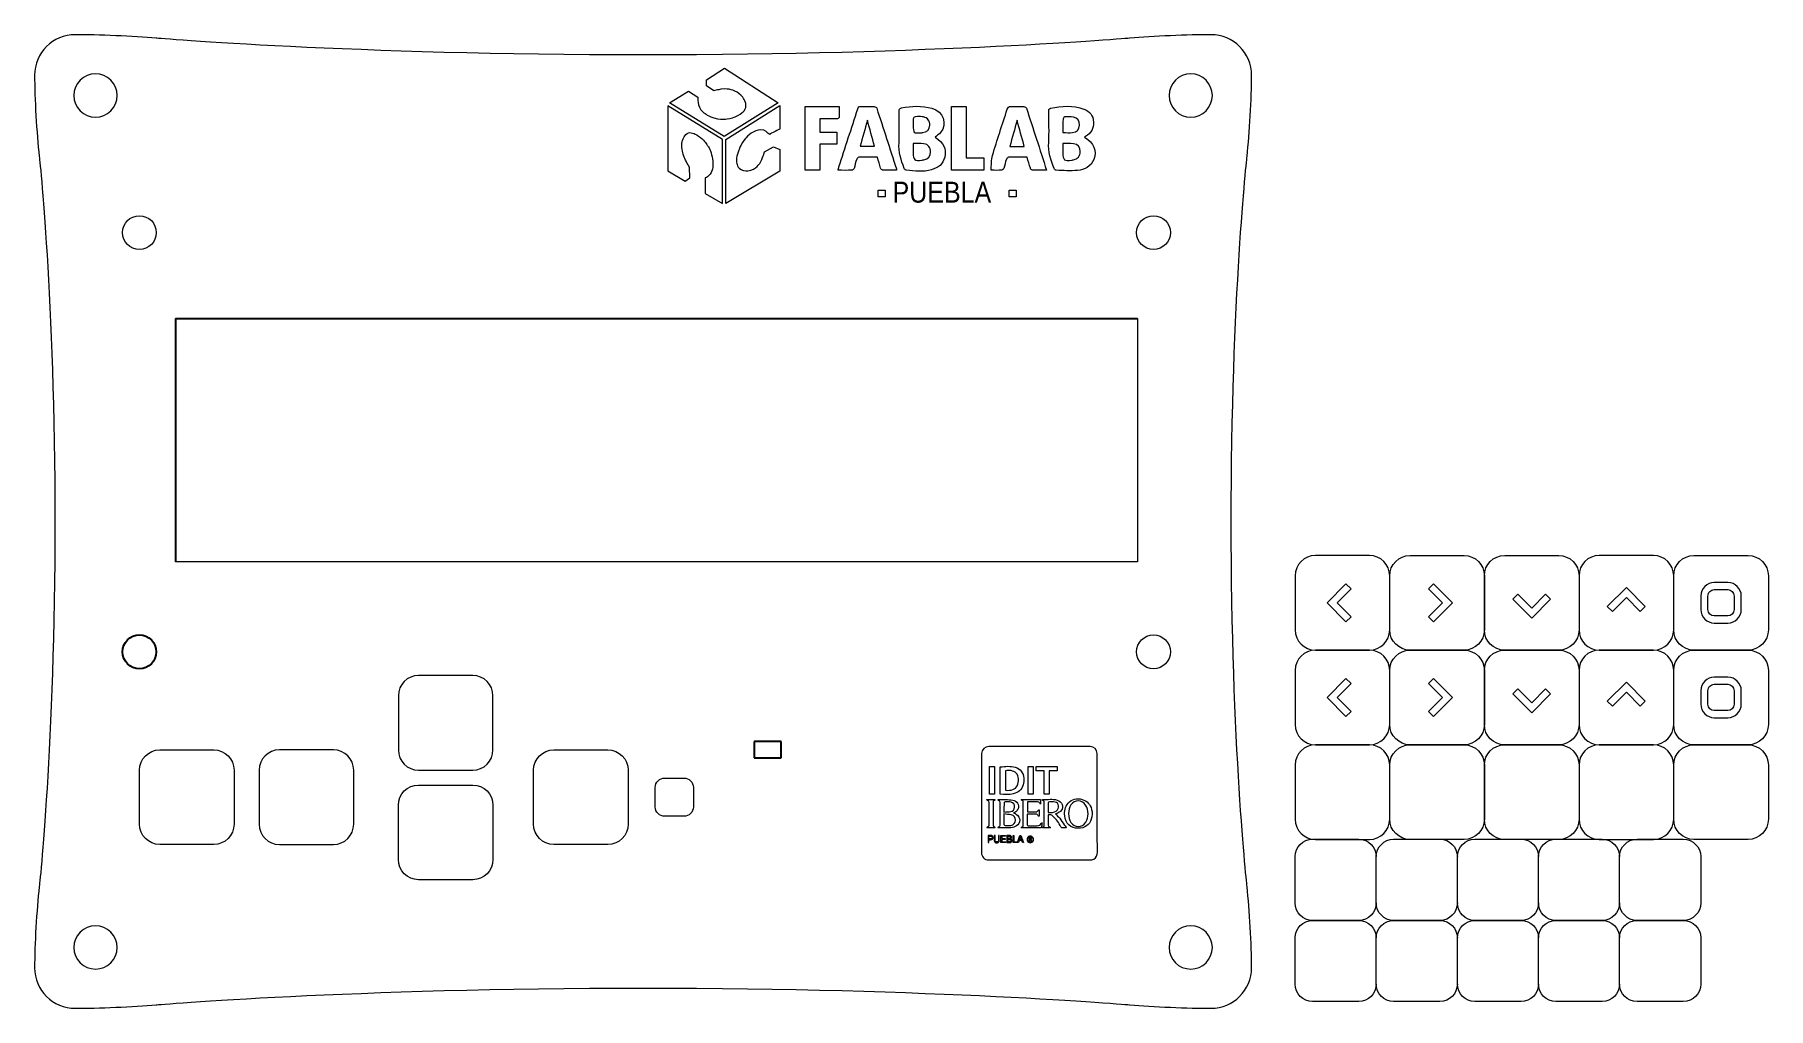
# Model space of a CAD drawing. Header units: millimetres. Extents: x 0 to 128, y 0 to 72.
import ezdxf

# ---------------------------------------------------------------- set-up
doc = ezdxf.new("R2010")
doc.units = ezdxf.units.MM
doc.header["$LTSCALE"] = 25.4
doc.layers.add('Capa 1', color=7, linetype='Continuous')
doc.layers.add('Your Design', color=7, linetype='Continuous')
doc.styles.get("Standard").update_dxf_attribs({"font": 'arial.ttf'})

msp = doc.modelspace()

# ---------------------------------------------------------------- texts
at = {"layer": 'Capa 1', "color": 29, "width": 0.85616}
msp.add_text('PUEBLA', height=1.546, dxfattribs=at).set_placement((63.42, 59.56))

# ---------------------------------------------------------------- blocks, each defined once
blk = doc.blocks.new('block 3')
at = {"layer": 'Capa 1', "lineweight": 0}
for points in [[(191.13, -53.24), (191.13, -52.18), (191.83, -52.18), (191.83, -52.3), (191.26, -52.3), (191.26, -52.63), (191.8, -52.63), (191.8, -52.75), (191.26, -52.75), (191.26, -53.11), (191.86, -53.11), (191.86, -53.24), (191.13, -53.24)], [(192.94, -53.24), (192.94, -52.18), (193.06, -52.18), (193.06, -53.11), (193.54, -53.11), (193.54, -53.24), (192.94, -53.24)], [(193.59, -53.24), (193.96, -52.18), (194.1, -52.18), (194.5, -53.24), (194.35, -53.24), (194.24, -52.92), (193.83, -52.92), (193.73, -53.24), (193.59, -53.24)]]:
    blk.add_lwpolyline(points, dxfattribs=at)
for points, knots in [([(189.24, -53.24), (189.24, -53.24), (189.24, -52.18), (189.24, -52.18), (189.24, -52.18), (189.61, -52.18), (189.61, -52.18), (189.67, -52.18), (189.72, -52.18), (189.76, -52.19), (189.8, -52.19), (189.84, -52.21), (189.88, -52.24), (189.91, -52.26), (189.93, -52.29), (189.95, -52.34), (189.97, -52.38), (189.98, -52.43), (189.98, -52.48), (189.98, -52.57), (189.96, -52.65), (189.9, -52.71), (189.85, -52.78), (189.76, -52.81), (189.62, -52.81), (189.62, -52.81), (189.37, -52.81), (189.37, -52.81), (189.37, -52.81), (189.37, -53.24), (189.37, -53.24), (189.37, -53.24), (189.24, -53.24), (189.24, -53.24)], [0, 0, 0, 0, 1, 1, 1, 2, 2, 2, 3, 3, 3, 4, 4, 4, 5, 5, 5, 6, 6, 6, 7, 7, 7, 8, 8, 8, 9, 9, 9, 10, 10, 10, 11, 11, 11, 11]), ([(189.37, -52.68), (189.37, -52.68), (189.62, -52.68), (189.62, -52.68), (189.7, -52.68), (189.76, -52.66), (189.8, -52.63), (189.83, -52.6), (189.85, -52.55), (189.85, -52.49), (189.85, -52.44), (189.84, -52.41), (189.82, -52.37), (189.8, -52.34), (189.77, -52.32), (189.74, -52.31), (189.72, -52.3), (189.68, -52.3), (189.62, -52.3), (189.62, -52.3), (189.37, -52.3), (189.37, -52.3), (189.37, -52.3), (189.37, -52.68), (189.37, -52.68)], [0, 0, 0, 0, 1, 1, 1, 2, 2, 2, 3, 3, 3, 4, 4, 4, 5, 5, 5, 6, 6, 6, 7, 7, 7, 8, 8, 8, 8]), ([(190.79, -52.18), (190.79, -52.18), (190.91, -52.18), (190.91, -52.18), (190.91, -52.18), (190.91, -52.79), (190.91, -52.79), (190.91, -52.9), (190.9, -52.98), (190.88, -53.05), (190.86, -53.11), (190.82, -53.16), (190.76, -53.2), (190.7, -53.24), (190.63, -53.26), (190.53, -53.26), (190.44, -53.26), (190.37, -53.24), (190.31, -53.21), (190.25, -53.17), (190.21, -53.12), (190.19, -53.06), (190.16, -52.99), (190.15, -52.9), (190.15, -52.79), (190.15, -52.79), (190.15, -52.18), (190.15, -52.18), (190.15, -52.18), (190.28, -52.18), (190.28, -52.18), (190.28, -52.18), (190.28, -52.79), (190.28, -52.79), (190.28, -52.88), (190.29, -52.95), (190.3, -52.99), (190.32, -53.04), (190.34, -53.07), (190.38, -53.1), (190.42, -53.12), (190.47, -53.13), (190.52, -53.13), (190.62, -53.13), (190.69, -53.11), (190.73, -53.06), (190.77, -53.01), (190.79, -52.92), (190.79, -52.79), (190.79, -52.79), (190.79, -52.18), (190.79, -52.18)], [0, 0, 0, 0, 1, 1, 1, 2, 2, 2, 3, 3, 3, 4, 4, 4, 5, 5, 5, 6, 6, 6, 7, 7, 7, 8, 8, 8, 9, 9, 9, 10, 10, 10, 11, 11, 11, 12, 12, 12, 13, 13, 13, 14, 14, 14, 15, 15, 15, 16, 16, 16, 17, 17, 17, 17]), ([(192.03, -53.24), (192.03, -53.24), (192.03, -52.18), (192.03, -52.18), (192.03, -52.18), (192.39, -52.18), (192.39, -52.18), (192.47, -52.18), (192.53, -52.19), (192.57, -52.21), (192.62, -52.23), (192.65, -52.26), (192.68, -52.31), (192.7, -52.35), (192.72, -52.4), (192.72, -52.45), (192.72, -52.49), (192.7, -52.54), (192.68, -52.58), (192.66, -52.62), (192.63, -52.65), (192.58, -52.67), (192.64, -52.69), (192.68, -52.72), (192.72, -52.77), (192.75, -52.82), (192.76, -52.87), (192.76, -52.93), (192.76, -52.98), (192.75, -53.03), (192.73, -53.07), (192.72, -53.11), (192.69, -53.15), (192.66, -53.17), (192.63, -53.19), (192.6, -53.21), (192.56, -53.22), (192.51, -53.23), (192.46, -53.24), (192.4, -53.24), (192.4, -53.24), (192.03, -53.24), (192.03, -53.24)], [0, 0, 0, 0, 1, 1, 1, 2, 2, 2, 3, 3, 3, 4, 4, 4, 5, 5, 5, 6, 6, 6, 7, 7, 7, 8, 8, 8, 9, 9, 9, 10, 10, 10, 11, 11, 11, 12, 12, 12, 13, 13, 13, 14, 14, 14, 14]), ([(192.16, -52.62), (192.16, -52.62), (192.37, -52.62), (192.37, -52.62), (192.43, -52.62), (192.47, -52.62), (192.49, -52.61), (192.52, -52.6), (192.55, -52.58), (192.56, -52.56), (192.58, -52.53), (192.59, -52.5), (192.59, -52.46), (192.59, -52.43), (192.58, -52.4), (192.57, -52.37), (192.55, -52.34), (192.53, -52.33), (192.5, -52.32), (192.47, -52.31), (192.42, -52.3), (192.35, -52.3), (192.35, -52.3), (192.16, -52.3), (192.16, -52.3), (192.16, -52.3), (192.16, -52.62), (192.16, -52.62)], [0, 0, 0, 0, 1, 1, 1, 2, 2, 2, 3, 3, 3, 4, 4, 4, 5, 5, 5, 6, 6, 6, 7, 7, 7, 8, 8, 8, 9, 9, 9, 9]), ([(192.16, -53.11), (192.16, -53.11), (192.4, -53.11), (192.4, -53.11), (192.44, -53.11), (192.47, -53.11), (192.49, -53.11), (192.52, -53.1), (192.54, -53.09), (192.56, -53.08), (192.58, -53.07), (192.6, -53.05), (192.61, -53.02), (192.62, -52.99), (192.63, -52.97), (192.63, -52.93), (192.63, -52.89), (192.62, -52.86), (192.6, -52.83), (192.58, -52.8), (192.56, -52.78), (192.52, -52.77), (192.49, -52.75), (192.44, -52.75), (192.38, -52.75), (192.38, -52.75), (192.16, -52.75), (192.16, -52.75), (192.16, -52.75), (192.16, -53.11), (192.16, -53.11)], [0, 0, 0, 0, 1, 1, 1, 2, 2, 2, 3, 3, 3, 4, 4, 4, 5, 5, 5, 6, 6, 6, 7, 7, 7, 8, 8, 8, 9, 9, 9, 10, 10, 10, 10]), ([(193.87, -52.8), (193.87, -52.8), (194.2, -52.8), (194.2, -52.8), (194.2, -52.8), (194.1, -52.51), (194.1, -52.51), (194.07, -52.42), (194.04, -52.35), (194.03, -52.29), (194.02, -52.36), (194, -52.42), (193.98, -52.49), (193.98, -52.49), (193.87, -52.8), (193.87, -52.8)], [0, 0, 0, 0, 1, 1, 1, 2, 2, 2, 3, 3, 3, 4, 4, 4, 5, 5, 5, 5])]:
    blk.add_open_spline(points, degree=3, knots=knots, dxfattribs=at)
blk = doc.blocks.new('block 4')
at = {"layer": 'Capa 1', "lineweight": 0}
for points, knots in [([(195.5, -52.27), (195.58, -52.27), (195.66, -52.29), (195.74, -52.34), (195.81, -52.38), (195.88, -52.44), (195.92, -52.52), (195.96, -52.59), (195.98, -52.68), (195.98, -52.76), (195.98, -52.85), (195.96, -52.93), (195.92, -53.01), (195.88, -53.08), (195.82, -53.14), (195.74, -53.19), (195.66, -53.23), (195.58, -53.25), (195.5, -53.25), (195.41, -53.25), (195.33, -53.23), (195.25, -53.19), (195.17, -53.14), (195.11, -53.08), (195.07, -53.01), (195.03, -52.93), (195.01, -52.85), (195.01, -52.76), (195.01, -52.68), (195.03, -52.59), (195.07, -52.52), (195.12, -52.44), (195.18, -52.38), (195.25, -52.34), (195.33, -52.29), (195.41, -52.27), (195.5, -52.27)], [0, 0, 0, 0, 1, 1, 1, 2, 2, 2, 3, 3, 3, 4, 4, 4, 5, 5, 5, 6, 6, 6, 7, 7, 7, 8, 8, 8, 9, 9, 9, 10, 10, 10, 11, 11, 11, 12, 12, 12, 12]), ([(195.5, -52.35), (195.43, -52.35), (195.36, -52.37), (195.29, -52.41), (195.23, -52.44), (195.18, -52.49), (195.14, -52.56), (195.11, -52.62), (195.09, -52.69), (195.09, -52.76), (195.09, -52.83), (195.1, -52.9), (195.14, -52.96), (195.18, -53.03), (195.23, -53.08), (195.29, -53.12), (195.36, -53.15), (195.43, -53.17), (195.5, -53.17), (195.57, -53.17), (195.63, -53.15), (195.7, -53.12), (195.76, -53.08), (195.81, -53.03), (195.85, -52.96), (195.89, -52.9), (195.9, -52.83), (195.9, -52.76), (195.9, -52.69), (195.89, -52.62), (195.85, -52.56), (195.81, -52.49), (195.76, -52.44), (195.7, -52.41), (195.63, -52.37), (195.56, -52.35), (195.5, -52.35)], [0, 0, 0, 0, 1, 1, 1, 2, 2, 2, 3, 3, 3, 4, 4, 4, 5, 5, 5, 6, 6, 6, 7, 7, 7, 8, 8, 8, 9, 9, 9, 10, 10, 10, 11, 11, 11, 12, 12, 12, 12]), ([(195.28, -53.03), (195.28, -53.03), (195.28, -52.51), (195.28, -52.51), (195.28, -52.51), (195.46, -52.51), (195.46, -52.51), (195.52, -52.51), (195.57, -52.51), (195.6, -52.52), (195.62, -52.53), (195.65, -52.55), (195.66, -52.57), (195.68, -52.6), (195.69, -52.62), (195.69, -52.65), (195.69, -52.69), (195.67, -52.72), (195.65, -52.75), (195.62, -52.78), (195.58, -52.79), (195.54, -52.8), (195.56, -52.8), (195.57, -52.81), (195.58, -52.82), (195.6, -52.85), (195.63, -52.88), (195.66, -52.93), (195.66, -52.93), (195.72, -53.03), (195.72, -53.03), (195.72, -53.03), (195.62, -53.03), (195.62, -53.03), (195.62, -53.03), (195.57, -52.95), (195.57, -52.95), (195.54, -52.88), (195.51, -52.84), (195.48, -52.83), (195.47, -52.81), (195.45, -52.81), (195.42, -52.81), (195.42, -52.81), (195.37, -52.81), (195.37, -52.81), (195.37, -52.81), (195.37, -53.03), (195.37, -53.03), (195.37, -53.03), (195.28, -53.03), (195.28, -53.03)], [0, 0, 0, 0, 1, 1, 1, 2, 2, 2, 3, 3, 3, 4, 4, 4, 5, 5, 5, 6, 6, 6, 7, 7, 7, 8, 8, 8, 9, 9, 9, 10, 10, 10, 11, 11, 11, 12, 12, 12, 13, 13, 13, 14, 14, 14, 15, 15, 15, 16, 16, 16, 17, 17, 17, 17]), ([(195.37, -52.74), (195.37, -52.74), (195.47, -52.74), (195.47, -52.74), (195.52, -52.74), (195.55, -52.73), (195.57, -52.71), (195.59, -52.7), (195.6, -52.68), (195.6, -52.66), (195.6, -52.64), (195.59, -52.63), (195.58, -52.61), (195.58, -52.6), (195.56, -52.59), (195.55, -52.59), (195.53, -52.58), (195.5, -52.58), (195.46, -52.58), (195.46, -52.58), (195.37, -52.58), (195.37, -52.58), (195.37, -52.58), (195.37, -52.74), (195.37, -52.74)], [0, 0, 0, 0, 1, 1, 1, 2, 2, 2, 3, 3, 3, 4, 4, 4, 5, 5, 5, 6, 6, 6, 7, 7, 7, 8, 8, 8, 8])]:
    blk.add_open_spline(points, degree=3, knots=knots, dxfattribs=at)

# ---------------------------------------------------------------- linework, layer by layer
for p, q in [((10.4, 51), (81.54, 51)), ((10.4, 51), (10.4, 33)), ((53.19, 19.71), (53.19, 18.51)), ((55.19, 19.71), (53.19, 19.71)), ((55.19, 18.51), (55.19, 19.71)), ((53.19, 18.51), (55.19, 18.51))]:
    msp.add_line(p, q)
msp.add_circle((7.72, 26.34), 1.25)
at = {"layer": 'Capa 1', "lineweight": 0}
for points, knots in [([(49.01, 67.19), (49.01, 67.26), (49.02, 67.32), (49.02, 67.36), (49.02, 67.36), (48.32, 67.81), (48.32, 67.81), (48.32, 67.81), (46.92, 66.93), (46.92, 66.93), (46.92, 66.93), (50.96, 64.46), (50.96, 64.46), (50.96, 64.46), (54.97, 66.93), (54.97, 66.93), (54.97, 66.93), (50.99, 69.5), (50.99, 69.5), (50.99, 69.5), (49.65, 68.64), (49.65, 68.64), (49.65, 68.64), (49.65, 68.2), (49.65, 68.2), (49.65, 68.2), (50.21, 67.82), (50.21, 67.82), (50.25, 67.83), (50.31, 67.85), (50.38, 67.87), (50.51, 67.9), (50.64, 67.93), (50.72, 67.94), (51.06, 68), (51.39, 67.93), (51.4, 67.93), (51.5, 67.9), (51.7, 67.86), (51.92, 67.73), (52.17, 67.58), (52.3, 67.4), (52.34, 67.35), (52.42, 67.25), (52.5, 67.14), (52.54, 66.97), (52.56, 66.9), (52.62, 66.66), (52.5, 66.44), (52.45, 66.35), (52.39, 66.3), (52.3, 66.22), (52.26, 66.19), (52.08, 66.04), (51.78, 65.91), (51.72, 65.88), (51.49, 65.8), (51.18, 65.75), (51.04, 65.74), (50.79, 65.71), (50.47, 65.76), (50.09, 65.83), (49.82, 65.99), (49.72, 66.04), (49.5, 66.18), (49.26, 66.33), (49.13, 66.62), (49.02, 66.86), (49.02, 67.14), (49.01, 67.19)], [0, 0, 0, 0, 1, 1, 1, 2, 2, 2, 3, 3, 3, 4, 4, 4, 5, 5, 5, 6, 6, 6, 7, 7, 7, 8, 8, 8, 9, 9, 9, 10, 10, 10, 11, 11, 11, 12, 12, 12, 13, 13, 13, 14, 14, 14, 15, 15, 15, 16, 16, 16, 17, 17, 17, 18, 18, 18, 19, 19, 19, 20, 20, 20, 21, 21, 21, 22, 22, 22, 23, 23, 23, 23]), ([(49.57, 61.39), (49.66, 61.42), (49.82, 61.5), (49.94, 61.66), (50.06, 61.83), (50.09, 62), (50.12, 62.18), (50.16, 62.52), (50.11, 62.79), (50.08, 62.94), (49.98, 63.39), (49.8, 63.7), (49.74, 63.79), (49.7, 63.85), (49.53, 64.11), (49.22, 64.37), (49, 64.55), (48.84, 64.62), (48.74, 64.66), (48.59, 64.72), (48.47, 64.76), (48.34, 64.72), (48.17, 64.67), (48.08, 64.54), (48, 64.42), (47.88, 64.24), (47.85, 64.07), (47.84, 63.98), (47.81, 63.81), (47.83, 63.68), (47.85, 63.51), (47.88, 63.32), (47.92, 63.16), (47.96, 63.06), (48.02, 62.87), (48.09, 62.75), (48.18, 62.57), (48.26, 62.42), (48.34, 62.29), (48.41, 62.18), (48.41, 62.18), (48.43, 61.39), (48.43, 61.39), (48.43, 61.39), (48.07, 61.14), (48.07, 61.14), (48.07, 61.14), (46.8, 61.91), (46.8, 61.91), (46.8, 61.91), (46.8, 66.71), (46.8, 66.71), (46.8, 66.71), (50.84, 64.24), (50.84, 64.24), (50.84, 64.24), (50.84, 59.49), (50.84, 59.49), (50.84, 59.49), (49.56, 60.24), (49.56, 60.24), (49.56, 60.24), (49.57, 61.39), (49.57, 61.39)], [0, 0, 0, 0, 1, 1, 1, 2, 2, 2, 3, 3, 3, 4, 4, 4, 5, 5, 5, 6, 6, 6, 7, 7, 7, 8, 8, 8, 9, 9, 9, 10, 10, 10, 11, 11, 11, 12, 12, 12, 13, 13, 13, 14, 14, 14, 15, 15, 15, 16, 16, 16, 17, 17, 17, 18, 18, 18, 19, 19, 19, 20, 20, 20, 21, 21, 21, 21]), ([(53.95, 63.32), (53.92, 63.22), (53.88, 63.06), (53.81, 62.89), (53.73, 62.69), (53.66, 62.5), (53.49, 62.32), (53.4, 62.23), (53.22, 62.04), (52.93, 61.95), (52.83, 61.93), (52.63, 61.87), (52.4, 61.94), (52.32, 61.96), (52.13, 62.02), (52, 62.19), (51.92, 62.31), (51.9, 62.43), (51.89, 62.54), (51.86, 62.76), (51.9, 62.93), (51.95, 63.14), (52.03, 63.48), (52.16, 63.73), (52.19, 63.79), (52.35, 64.09), (52.53, 64.28), (52.59, 64.35), (52.73, 64.5), (52.89, 64.67), (53.15, 64.79), (53.33, 64.88), (53.6, 65.01), (53.91, 64.91), (54.14, 64.85), (54.3, 64.52), (54.35, 64.61), (54.38, 64.66), (55.08, 65), (55.08, 65), (55.08, 65), (55.08, 66.74), (55.08, 66.74), (55.08, 66.74), (51.08, 64.24), (51.08, 64.24), (51.08, 64.24), (51.08, 59.49), (51.08, 59.49), (51.08, 59.49), (55.08, 61.88), (55.08, 61.88), (55.08, 61.88), (55.08, 63.5), (55.08, 63.5), (55.08, 63.5), (54.61, 63.69), (54.61, 63.69), (54.61, 63.69), (53.95, 63.32), (53.95, 63.32)], [0, 0, 0, 0, 1, 1, 1, 2, 2, 2, 3, 3, 3, 4, 4, 4, 5, 5, 5, 6, 6, 6, 7, 7, 7, 8, 8, 8, 9, 9, 9, 10, 10, 10, 11, 11, 11, 12, 12, 12, 13, 13, 13, 14, 14, 14, 15, 15, 15, 16, 16, 16, 17, 17, 17, 18, 18, 18, 19, 19, 19, 20, 20, 20, 20]), ([(72.09, 63.71), (72.4, 63.71), (72.68, 63.71), (72.95, 63.71), (73.01, 63.71), (73.07, 63.71), (73.16, 63.71)], [2, 2, 2, 2, 3, 3, 3, 4, 4, 4, 4]), ([(74.28, 10.95), (73.04, 10.95), (71.8, 10.95), (70.55, 10.95), (70.21, 10.95), (70, 11.16), (70, 11.51), (69.99, 12.51), (69.99, 13.51), (70, 14.5), (70, 15.94), (70.01, 17.38), (70.01, 18.82), (70.01, 19.1), (70.28, 19.34), (70.53, 19.34), (73.03, 19.34), (75.53, 19.34), (78.03, 19.34), (78.31, 19.34), (78.55, 19.09), (78.55, 18.82), (78.54, 17.64), (78.55, 16.47), (78.55, 15.29), (78.55, 14.04), (78.56, 12.78), (78.57, 11.53), (78.57, 11.31), (78.5, 11.12), (78.3, 11.02), (78.22, 10.98), (78.12, 10.95), (78.03, 10.95), (76.78, 10.95), (75.53, 10.95), (74.28, 10.95)], [0, 0, 0, 0, 1, 1, 1, 2, 2, 2, 3, 3, 3, 4, 4, 4, 5, 5, 5, 6, 6, 6, 7, 7, 7, 8, 8, 8, 9, 9, 9, 10, 10, 10, 11, 11, 11, 12, 12, 12, 12]), ([(70.97, 15.82), (70.97, 16.5), (70.97, 17.17), (70.97, 17.85), (70.84, 17.85), (70.72, 17.85), (70.6, 17.85), (70.6, 17.17), (70.6, 16.5), (70.6, 15.82), (70.73, 15.82), (70.84, 15.82), (70.97, 15.82)], [0, 0, 0, 0, 1, 1, 1, 2, 2, 2, 3, 3, 3, 4, 4, 4, 4]), ([(71.39, 15.82), (71.72, 15.78), (72.04, 15.77), (72.35, 15.84), (72.72, 15.93), (72.98, 16.14), (73.08, 16.51), (73.12, 16.67), (73.13, 16.84), (73.13, 17), (73.1, 17.4), (72.87, 17.7), (72.49, 17.81), (72.13, 17.91), (71.76, 17.88), (71.39, 17.83), (71.39, 17.16), (71.39, 16.5), (71.39, 15.82)], [0, 0, 0, 0, 1, 1, 1, 2, 2, 2, 3, 3, 3, 4, 4, 4, 5, 5, 5, 6, 6, 6, 6]), ([(71.77, 16.11), (71.77, 16.59), (71.77, 17.06), (71.77, 17.54), (72, 17.63), (72.39, 17.55), (72.56, 17.37), (72.75, 17.17), (72.79, 16.73), (72.64, 16.44), (72.5, 16.18), (72.2, 16.06), (71.77, 16.11)], [0, 0, 0, 0, 1, 1, 1, 2, 2, 2, 3, 3, 3, 4, 4, 4, 4]), ([(73.82, 15.82), (73.82, 16.5), (73.82, 17.17), (73.82, 17.85), (73.69, 17.85), (73.57, 17.85), (73.45, 17.85), (73.45, 17.17), (73.45, 16.5), (73.45, 15.82), (73.57, 15.82), (73.69, 15.82), (73.82, 15.82)], [0, 0, 0, 0, 1, 1, 1, 2, 2, 2, 3, 3, 3, 4, 4, 4, 4]), ([(75.01, 15.82), (75.01, 16.4), (75.01, 16.96), (75.01, 17.54), (75.21, 17.54), (75.4, 17.54), (75.59, 17.54), (75.59, 17.65), (75.59, 17.75), (75.59, 17.85), (75.07, 17.85), (74.56, 17.85), (74.05, 17.85), (74.05, 17.74), (74.05, 17.65), (74.05, 17.54), (74.24, 17.54), (74.43, 17.54), (74.63, 17.54), (74.63, 16.96), (74.63, 16.39), (74.63, 15.82), (74.76, 15.82), (74.88, 15.82), (75.01, 15.82)], [0, 0, 0, 0, 1, 1, 1, 2, 2, 2, 3, 3, 3, 4, 4, 4, 5, 5, 5, 6, 6, 6, 7, 7, 7, 8, 8, 8, 8]), ([(70.41, 15.43), (70.4, 15.42), (70.4, 15.41), (70.39, 15.4), (70.4, 15.38), (70.42, 15.35), (70.44, 15.35), (70.54, 15.35), (70.56, 15.29), (70.56, 15.2), (70.56, 14.65), (70.56, 14.09), (70.56, 13.53), (70.56, 13.45), (70.54, 13.41), (70.45, 13.4), (70.43, 13.4), (70.41, 13.37), (70.4, 13.36), (70.42, 13.34), (70.43, 13.32), (70.45, 13.32), (70.62, 13.32), (70.79, 13.32), (70.95, 13.32), (70.97, 13.32), (71, 13.35), (71.02, 13.36), (71, 13.37), (70.98, 13.4), (70.96, 13.4), (70.88, 13.41), (70.85, 13.45), (70.85, 13.53), (70.85, 14.09), (70.85, 14.65), (70.85, 15.22), (70.85, 15.3), (70.87, 15.35), (70.96, 15.35), (70.98, 15.35), (71, 15.37), (71.02, 15.39), (71, 15.4), (70.98, 15.43), (70.96, 15.43), (70.78, 15.43), (70.59, 15.43), (70.41, 15.43)], [0, 0, 0, 0, 1, 1, 1, 2, 2, 2, 3, 3, 3, 4, 4, 4, 5, 5, 5, 6, 6, 6, 7, 7, 7, 8, 8, 8, 9, 9, 9, 10, 10, 10, 11, 11, 11, 12, 12, 12, 13, 13, 13, 14, 14, 14, 15, 15, 15, 16, 16, 16, 16]), ([(72.36, 14.43), (72.42, 14.46), (72.49, 14.47), (72.53, 14.51), (72.6, 14.58), (72.67, 14.65), (72.7, 14.73), (72.8, 15.03), (72.63, 15.34), (72.31, 15.38), (71.96, 15.43), (71.6, 15.42), (71.25, 15.43), (71.23, 15.43), (71.21, 15.4), (71.2, 15.39), (71.21, 15.38), (71.23, 15.35), (71.25, 15.35), (71.35, 15.35), (71.37, 15.29), (71.37, 15.2), (71.37, 14.65), (71.37, 14.09), (71.37, 13.53), (71.37, 13.45), (71.35, 13.4), (71.26, 13.4), (71.24, 13.4), (71.22, 13.37), (71.2, 13.36), (71.22, 13.35), (71.25, 13.32), (71.27, 13.32), (71.57, 13.32), (71.87, 13.31), (72.17, 13.33), (72.32, 13.34), (72.47, 13.4), (72.59, 13.47), (72.9, 13.67), (72.9, 14.11), (72.59, 14.32), (72.52, 14.36), (72.44, 14.39), (72.36, 14.43)], [0, 0, 0, 0, 1, 1, 1, 2, 2, 2, 3, 3, 3, 4, 4, 4, 5, 5, 5, 6, 6, 6, 7, 7, 7, 8, 8, 8, 9, 9, 9, 10, 10, 10, 11, 11, 11, 12, 12, 12, 13, 13, 13, 14, 14, 14, 15, 15, 15, 15]), ([(74.27, 14.64), (74.26, 14.65), (74.26, 14.66), (74.25, 14.66), (74.22, 14.64), (74.19, 14.62), (74.17, 14.59), (74.14, 14.57), (74.11, 14.51), (74.08, 14.51), (73.85, 14.51), (73.62, 14.51), (73.39, 14.51), (73.39, 14.76), (73.39, 15.01), (73.39, 15.26), (73.65, 15.26), (73.9, 15.26), (74.15, 15.26), (74.22, 15.26), (74.28, 15.23), (74.31, 15.15), (74.31, 15.13), (74.34, 15.11), (74.37, 15.08), (74.37, 15.21), (74.37, 15.32), (74.37, 15.43), (74.11, 15.43), (73.87, 15.43), (73.63, 15.43), (73.42, 15.43), (73.22, 15.43), (73.02, 15.43), (72.99, 15.43), (72.97, 15.41), (72.94, 15.39), (72.96, 15.38), (72.98, 15.35), (73, 15.35), (73.06, 15.33), (73.09, 15.3), (73.09, 15.24), (73.09, 14.66), (73.09, 14.09), (73.09, 13.51), (73.09, 13.45), (73.07, 13.41), (73, 13.4), (72.98, 13.4), (72.96, 13.37), (72.94, 13.35), (72.97, 13.34), (72.99, 13.32), (73.02, 13.32), (73.21, 13.32), (73.4, 13.32), (73.59, 13.32), (73.86, 13.32), (74.13, 13.32), (74.41, 13.32), (74.44, 13.45), (74.46, 13.57), (74.49, 13.69), (74.48, 13.7), (74.47, 13.7), (74.45, 13.7), (74.44, 13.69), (74.42, 13.67), (74.41, 13.65), (74.35, 13.54), (74.25, 13.48), (74.12, 13.48), (73.9, 13.48), (73.68, 13.48), (73.46, 13.48), (73.43, 13.48), (73.38, 13.52), (73.38, 13.54), (73.38, 13.8), (73.38, 14.06), (73.38, 14.33), (73.59, 14.33), (73.79, 14.33), (74, 14.33), (74.09, 14.33), (74.16, 14.32), (74.18, 14.21), (74.18, 14.2), (74.22, 14.18), (74.24, 14.18), (74.25, 14.18), (74.27, 14.21), (74.27, 14.23), (74.27, 14.36), (74.27, 14.5), (74.27, 14.64)], [0, 0, 0, 0, 1, 1, 1, 2, 2, 2, 3, 3, 3, 4, 4, 4, 5, 5, 5, 6, 6, 6, 7, 7, 7, 8, 8, 8, 9, 9, 9, 10, 10, 10, 11, 11, 11, 12, 12, 12, 13, 13, 13, 14, 14, 14, 15, 15, 15, 16, 16, 16, 17, 17, 17, 18, 18, 18, 19, 19, 19, 20, 20, 20, 21, 21, 21, 22, 22, 22, 23, 23, 23, 24, 24, 24, 25, 25, 25, 26, 26, 26, 27, 27, 27, 28, 28, 28, 29, 29, 29, 30, 30, 30, 31, 31, 31, 32, 32, 32, 32]), ([(74.93, 14.28), (75.07, 14.32), (75.17, 14.29), (75.28, 14.19), (75.52, 13.96), (75.72, 13.7), (75.87, 13.4), (75.89, 13.37), (75.92, 13.33), (75.95, 13.32), (76.04, 13.31), (76.13, 13.32), (76.22, 13.32), (76.23, 13.32), (76.25, 13.34), (76.27, 13.35), (76.26, 13.37), (76.25, 13.39), (76.23, 13.4), (76.2, 13.45), (76.15, 13.49), (76.12, 13.54), (76, 13.7), (75.9, 13.87), (75.78, 14.03), (75.69, 14.15), (75.57, 14.25), (75.47, 14.36), (75.51, 14.37), (75.55, 14.37), (75.58, 14.39), (75.69, 14.45), (75.82, 14.5), (75.9, 14.6), (76.12, 14.87), (75.96, 15.28), (75.59, 15.38), (75.25, 15.48), (74.89, 15.41), (74.54, 15.43), (74.52, 15.43), (74.51, 15.4), (74.5, 15.38), (74.51, 15.37), (74.53, 15.35), (74.54, 15.35), (74.62, 15.35), (74.64, 15.3), (74.64, 15.24), (74.64, 14.66), (74.64, 14.09), (74.64, 13.51), (74.64, 13.45), (74.62, 13.41), (74.55, 13.4), (74.53, 13.4), (74.51, 13.37), (74.5, 13.35), (74.51, 13.34), (74.53, 13.32), (74.55, 13.32), (74.71, 13.32), (74.87, 13.32), (75.04, 13.32), (75.05, 13.32), (75.07, 13.34), (75.09, 13.35), (75.07, 13.37), (75.05, 13.39), (75.04, 13.4), (74.96, 13.4), (74.93, 13.45), (74.93, 13.52), (74.93, 13.77), (74.93, 14.03), (74.93, 14.28)], [0, 0, 0, 0, 1, 1, 1, 2, 2, 2, 3, 3, 3, 4, 4, 4, 5, 5, 5, 6, 6, 6, 7, 7, 7, 8, 8, 8, 9, 9, 9, 10, 10, 10, 11, 11, 11, 12, 12, 12, 13, 13, 13, 14, 14, 14, 15, 15, 15, 16, 16, 16, 17, 17, 17, 18, 18, 18, 19, 19, 19, 20, 20, 20, 21, 21, 21, 22, 22, 22, 23, 23, 23, 24, 24, 24, 25, 25, 25, 25]), ([(77.15, 13.29), (77.63, 13.29), (77.99, 13.54), (78.12, 13.97), (78.19, 14.2), (78.2, 14.45), (78.14, 14.69), (78.05, 15.06), (77.82, 15.33), (77.44, 15.43), (77.04, 15.54), (76.69, 15.45), (76.41, 15.15), (76.16, 14.88), (76.12, 14.55), (76.15, 14.21), (76.2, 13.65), (76.6, 13.29), (77.15, 13.29)], [0, 0, 0, 0, 1, 1, 1, 2, 2, 2, 3, 3, 3, 4, 4, 4, 5, 5, 5, 6, 6, 6, 6]), ([(77.88, 14.37), (77.87, 14.14), (77.84, 13.93), (77.71, 13.74), (77.45, 13.33), (76.87, 13.33), (76.61, 13.73), (76.38, 14.07), (76.38, 14.68), (76.61, 15.02), (76.88, 15.41), (77.44, 15.41), (77.7, 15.01), (77.83, 14.82), (77.87, 14.6), (77.88, 14.37)], [0, 0, 0, 0, 1, 1, 1, 2, 2, 2, 3, 3, 3, 4, 4, 4, 5, 5, 5, 5]), ([(71.66, 14.49), (71.66, 14.74), (71.66, 14.97), (71.67, 15.19), (71.67, 15.21), (71.71, 15.26), (71.74, 15.26), (71.89, 15.26), (72.04, 15.26), (72.18, 15.23), (72.36, 15.19), (72.45, 15.05), (72.44, 14.86), (72.43, 14.69), (72.34, 14.56), (72.16, 14.53), (72, 14.5), (71.84, 14.51), (71.66, 14.49)], [0, 0, 0, 0, 1, 1, 1, 2, 2, 2, 3, 3, 3, 4, 4, 4, 5, 5, 5, 6, 6, 6, 6]), ([(71.66, 14.35), (71.85, 14.33), (72.02, 14.32), (72.19, 14.29), (72.41, 14.23), (72.51, 14.09), (72.51, 13.89), (72.51, 13.69), (72.39, 13.55), (72.17, 13.51), (72.03, 13.48), (71.89, 13.49), (71.75, 13.49), (71.72, 13.49), (71.66, 13.54), (71.66, 13.57), (71.66, 13.82), (71.66, 14.07), (71.66, 14.35)], [0, 0, 0, 0, 1, 1, 1, 2, 2, 2, 3, 3, 3, 4, 4, 4, 5, 5, 5, 6, 6, 6, 6]), ([(74.93, 14.46), (74.93, 14.71), (74.92, 14.94), (74.93, 15.18), (74.93, 15.21), (74.99, 15.26), (75.02, 15.26), (75.16, 15.26), (75.3, 15.26), (75.44, 15.23), (75.58, 15.21), (75.67, 15.11), (75.69, 14.96), (75.71, 14.81), (75.67, 14.67), (75.53, 14.57), (75.35, 14.45), (75.14, 14.45), (74.93, 14.46)], [0, 0, 0, 0, 1, 1, 1, 2, 2, 2, 3, 3, 3, 4, 4, 4, 5, 5, 5, 6, 6, 6, 6])]:
    msp.add_open_spline(points, degree=3, knots=knots, dxfattribs=at)
for points in [[(60.84, 66.49), (60.88, 66.62), (60.94, 66.68), (61.08, 66.67)], [(61.08, 66.67), (61.41, 66.66), (61.74, 66.68), (62.06, 66.66)], [(64.08, 66.56), (64.83, 66.7), (65.59, 66.75), (66.33, 66.54)], [(71.9, 66.46), (71.95, 66.61), (72, 66.68), (72.17, 66.67)], [(72.17, 66.67), (72.49, 66.66), (72.81, 66.68), (73.13, 66.66)], [(75.11, 66.54), (75.93, 66.7), (76.76, 66.78), (77.57, 66.48)], [(56.95, 66.66), (57.79, 66.66), (58.62, 66.66), (59.47, 66.66)], [(56.95, 61.97), (56.95, 63.53), (56.95, 65.08), (56.95, 66.66)], [(58.3, 65.75), (58.22, 65.75), (58.14, 65.75), (58.04, 65.75)], [(58.04, 65.75), (58.04, 65.42), (58.04, 65.11), (58.04, 64.78)], [(59.28, 65.75), (58.96, 65.74), (58.63, 65.75), (58.3, 65.75)], [(59.46, 65.85), (59.46, 65.82), (59.35, 65.76), (59.28, 65.75)], [(59.45, 62.2), (59.92, 63.63), (60.38, 65.06), (60.84, 66.49)], [(59.47, 66.66), (59.47, 66.38), (59.47, 66.12), (59.46, 65.85)], [(61.56, 65.65), (61.38, 65.02), (61.21, 64.38), (61.02, 63.73)], [(62.09, 63.73), (61.91, 64.38), (61.73, 65.02), (61.56, 65.65)], [(62.06, 66.66), (62.13, 66.66), (62.23, 66.6), (62.25, 66.54)], [(62.25, 66.54), (62.74, 65.05), (63.22, 63.55), (63.7, 62.06)], [(63.9, 66.3), (63.9, 66.44), (63.93, 66.53), (64.08, 66.56)], [(63.9, 63.98), (63.94, 64.75), (63.91, 65.53), (63.9, 66.3)], [(65.27, 65.92), (64.95, 65.9), (64.95, 65.9), (64.95, 65.57)], [(64.95, 65.57), (64.95, 65.48), (64.95, 65.39), (64.95, 65.3)], [(65.71, 65.9), (65.56, 65.92), (65.41, 65.93), (65.27, 65.92)], [(66.17, 65.28), (66.18, 65.6), (66.02, 65.83), (65.71, 65.9)], [(66.33, 66.54), (67.17, 66.31), (67.49, 65.4), (66.97, 64.75)], [(67.78, 66.66), (68.14, 66.66), (68.49, 66.66), (68.86, 66.66)], [(67.78, 61.97), (67.78, 63.53), (67.78, 65.08), (67.78, 66.66)], [(68.86, 66.66), (68.86, 65.41), (68.86, 64.16), (68.86, 62.88)], [(70.81, 63.05), (71.15, 64.19), (71.53, 65.32), (71.9, 66.46)], [(72.63, 65.65), (72.45, 65.01), (72.27, 64.37), (72.09, 63.71)], [(73.16, 63.71), (72.98, 64.38), (72.8, 65.01), (72.63, 65.65)], [(73.13, 66.66), (73.2, 66.66), (73.3, 66.59), (73.32, 66.54)], [(73.32, 66.54), (73.82, 65.03), (74.31, 63.51), (74.81, 61.95)], [(74.98, 66.3), (74.98, 66.41), (74.96, 66.51), (75.11, 66.54)], [(74.97, 64.01), (75.01, 64.77), (74.98, 65.54), (74.98, 66.3)], [(76.03, 65.76), (76.02, 65.43), (76.02, 65.1), (76.02, 64.74)], [(76.16, 65.9), (76.11, 65.89), (76.03, 65.81), (76.03, 65.76)], [(76.8, 65.89), (76.59, 65.92), (76.37, 65.91), (76.16, 65.9)], [(77.24, 65.29), (77.26, 65.6), (77.1, 65.83), (76.8, 65.89)], [(77.57, 66.48), (78.01, 66.32), (78.26, 65.99), (78.28, 65.52)], [(78.28, 65.52), (78.31, 65.05), (78.11, 64.69), (77.69, 64.46)], [(58.04, 64.78), (58.46, 64.78), (58.88, 64.78), (59.3, 64.78)], [(59.3, 64.78), (59.3, 64.48), (59.3, 64.19), (59.3, 63.88)], [(64.95, 65.3), (64.95, 64.68), (64.95, 64.68), (65.57, 64.73)], [(65.57, 64.73), (65.59, 64.73), (65.62, 64.73), (65.64, 64.74)], [(65.64, 64.74), (65.98, 64.77), (66.15, 64.95), (66.17, 65.28)], [(66.97, 64.75), (66.86, 64.62), (66.71, 64.52), (66.56, 64.4)], [(66.56, 64.4), (67.2, 64), (67.42, 63.54), (67.28, 62.93)], [(76.02, 64.74), (76.27, 64.74), (76.5, 64.72), (76.72, 64.74)], [(76.72, 64.74), (77.05, 64.76), (77.22, 64.95), (77.24, 65.29)], [(77.69, 64.46), (77.67, 64.45), (77.65, 64.43), (77.62, 64.41)], [(77.62, 64.41), (78.32, 63.96), (78.55, 63.41), (78.3, 62.76)], [(59.3, 63.88), (58.88, 63.88), (58.47, 63.88), (58.04, 63.88)], [(58.04, 63.88), (58.04, 63.23), (58.04, 62.61), (58.04, 61.97)], [(60.93, 62.91), (60.88, 62.9), (60.79, 62.83), (60.77, 62.78)], [(62.31, 62.91), (61.84, 62.91), (61.38, 62.92), (60.93, 62.91)], [(61.02, 63.73), (61.39, 63.73), (61.73, 63.73), (62.09, 63.73)], [(62.54, 62.12), (62.45, 62.38), (62.39, 62.64), (62.31, 62.91)], [(64.28, 62.09), (64.05, 62.7), (63.85, 63.31), (63.9, 63.98)], [(65.73, 63.92), (65.48, 63.96), (65.23, 63.93), (64.95, 63.93)], [(64.95, 63.93), (64.95, 63.7), (64.95, 63.48), (64.95, 63.26)], [(64.95, 63.26), (64.95, 62.69), (65.03, 62.62), (65.62, 62.71)], [(66.23, 63.31), (66.23, 63.63), (66.06, 63.88), (65.73, 63.92)], [(65.73, 62.73), (66.06, 62.8), (66.22, 62.99), (66.23, 63.31)], [(67.28, 62.93), (67.16, 62.4), (66.79, 62.13), (66.31, 61.99)], [(68.86, 62.88), (69.3, 62.88), (69.72, 62.88), (70.16, 62.88)], [(70.16, 62.88), (70.16, 62.56), (70.16, 62.27), (70.16, 61.97)], [(70.71, 61.95), (70.74, 62.33), (70.71, 62.71), (70.81, 63.05)], [(72, 62.91), (71.95, 62.9), (71.86, 62.83), (71.84, 62.78)], [(73.38, 62.91), (72.91, 62.91), (72.45, 62.92), (72, 62.91)], [(73.61, 62.12), (73.52, 62.38), (73.45, 62.64), (73.38, 62.91)], [(75.36, 62.09), (75.11, 62.7), (74.93, 63.32), (74.97, 64.01)], [(76.8, 63.92), (76.56, 63.95), (76.3, 63.93), (76.02, 63.93)], [(76.02, 63.93), (76.02, 63.71), (76.02, 63.5), (76.02, 63.28)], [(76.02, 63.28), (76.02, 62.68), (76.1, 62.62), (76.71, 62.71)], [(77.3, 63.33), (77.3, 63.65), (77.12, 63.88), (76.8, 63.92)], [(76.8, 62.73), (77.14, 62.8), (77.3, 63), (77.3, 63.33)], [(58.04, 61.97), (57.66, 61.97), (57.31, 61.97), (56.95, 61.97)], [(59.39, 61.95), (59.42, 62.05), (59.43, 62.13), (59.45, 62.2)], [(60.41, 61.96), (60.08, 61.94), (59.75, 61.95), (59.39, 61.95)], [(60.57, 62.09), (60.54, 62.03), (60.46, 61.96), (60.41, 61.96)], [(60.77, 62.78), (60.69, 62.55), (60.64, 62.32), (60.57, 62.09)], [(62.68, 61.96), (62.63, 61.96), (62.56, 62.05), (62.54, 62.12)], [(63.72, 61.95), (63.36, 61.95), (63.02, 61.95), (62.68, 61.96)], [(63.7, 62.06), (63.71, 62.03), (63.71, 62), (63.72, 61.95)], [(64.43, 61.95), (64.37, 61.95), (64.31, 62.03), (64.28, 62.09)], [(66.31, 61.99), (65.69, 61.81), (65.05, 61.88), (64.43, 61.95)], [(65.62, 62.71), (65.65, 62.71), (65.69, 62.72), (65.73, 62.73)], [(70.16, 61.97), (69.36, 61.97), (68.58, 61.97), (67.78, 61.97)], [(71.5, 61.96), (71.25, 61.94), (71.01, 61.95), (70.71, 61.95)], [(71.64, 62.09), (71.62, 62.04), (71.55, 61.96), (71.5, 61.96)], [(71.84, 62.78), (71.76, 62.55), (71.71, 62.32), (71.64, 62.09)], [(73.75, 61.96), (73.7, 61.96), (73.63, 62.05), (73.61, 62.12)], [(74.81, 61.95), (74.43, 61.95), (74.09, 61.95), (73.75, 61.96)], [(75.52, 61.95), (75.46, 61.95), (75.38, 62.03), (75.36, 62.09)], [(77.1, 61.94), (76.57, 61.89), (76.04, 61.93), (75.52, 61.95)], [(76.71, 62.71), (76.74, 62.71), (76.77, 62.72), (76.8, 62.73)], [(78.3, 62.76), (78.09, 62.21), (77.62, 61.99), (77.1, 61.94)], [(62.36, 59.99), (62.36, 60.16), (62.36, 60.32), (62.36, 60.49)], [(62.36, 60.49), (62.53, 60.49), (62.69, 60.49), (62.87, 60.49)], [(62.87, 60.49), (62.87, 60.32), (62.87, 60.16), (62.87, 59.99)], [(72.05, 59.99), (72.05, 60.15), (72.05, 60.31), (72.05, 60.49)], [(72.05, 60.49), (72.22, 60.49), (72.38, 60.49), (72.56, 60.49)], [(72.56, 60.49), (72.56, 60.31), (72.56, 60.16), (72.56, 59.99)], [(62.87, 59.99), (62.7, 59.99), (62.53, 59.99), (62.36, 59.99)], [(72.56, 59.99), (72.39, 59.99), (72.23, 59.99), (72.05, 59.99)]]:
    msp.add_open_spline(points, degree=3, dxfattribs=at)
at = {"layer": 'Your Design', "color": 240, "lineweight": 0, "true_color": 0xed1f24}
for p, q in [((96.95, 31.37), (95.55, 29.97)), ((96.3, 29.97), (97.33, 31)), ((97.33, 31), (96.95, 31.37)), ((103.05, 31), (103.42, 31.37)), ((104.08, 29.97), (103.05, 31)), ((103.42, 31.37), (104.83, 29.97)), ((117.69, 31.11), (116.28, 29.7)), ((119.09, 29.7), (117.69, 31.11)), ((95.55, 29.97), (96.95, 28.56)), ((97.33, 28.94), (96.3, 29.97)), ((103.05, 28.94), (104.08, 29.97)), ((104.83, 29.97), (103.42, 28.56)), ((109.29, 30.23), (109.66, 30.61)), ((110.69, 28.83), (109.29, 30.23)), ((109.66, 30.61), (110.69, 29.58)), ((110.69, 29.58), (111.72, 30.61)), ((112.09, 30.23), (110.69, 28.83)), ((111.72, 30.61), (112.09, 30.23)), ((116.28, 29.7), (116.66, 29.33)), ((116.66, 29.33), (117.69, 30.36)), ((117.69, 30.36), (118.72, 29.33)), ((118.72, 29.33), (119.09, 29.7)), ((96.95, 28.56), (97.33, 28.94)), ((103.42, 28.56), (103.05, 28.94)), ((96.95, 24.37), (95.55, 22.97)), ((97.33, 24), (96.95, 24.37)), ((103.05, 24), (103.42, 24.37)), ((103.42, 24.37), (104.83, 22.97)), ((96.3, 22.97), (97.33, 24)), ((104.08, 22.97), (103.05, 24)), ((109.29, 23.23), (109.66, 23.61)), ((110.69, 21.83), (109.29, 23.23)), ((109.66, 23.61), (110.69, 22.58)), ((110.69, 22.58), (111.72, 23.61)), ((112.09, 23.23), (110.69, 21.83)), ((111.72, 23.61), (112.09, 23.23)), ((117.69, 24.11), (116.28, 22.7)), ((116.66, 22.33), (117.69, 23.36)), ((119.09, 22.7), (117.69, 24.11)), ((117.69, 23.36), (118.72, 22.33)), ((95.55, 22.97), (96.95, 21.56)), ((97.33, 21.94), (96.3, 22.97)), ((96.95, 21.56), (97.33, 21.94)), ((103.05, 21.94), (104.08, 22.97)), ((103.42, 21.56), (103.05, 21.94)), ((104.83, 22.97), (103.42, 21.56)), ((116.28, 22.7), (116.66, 22.33)), ((118.72, 22.33), (119.09, 22.7))]:
    msp.add_line(p, q, dxfattribs=at)
at = {"layer": 'Your Design', "lineweight": 0}
for points, knots in [([(8.96, 71.72), (7.32, 71.86), (4.62, 71.98), (2.97, 71.98), (1.32, 71.98), (-0.03, 70.63), (-0.03, 68.98), (-0.03, 67.33), (0.12, 64.64), (0.31, 63)], [6, 6, 6, 6, 7, 7, 7, 8, 8, 8, 9, 9, 9, 9]), ([(89.64, 63), (89.82, 64.64), (89.97, 67.33), (89.97, 68.98), (89.97, 70.63), (88.62, 71.98), (86.97, 71.98), (85.32, 71.98), (82.63, 71.86), (80.98, 71.72)], [1, 1, 1, 1, 2, 2, 2, 3, 3, 3, 4, 4, 4, 4]), ([(80.98, 71.72), (80.98, 71.72), (66.51, 70.48), (44.97, 70.48), (23.44, 70.48), (8.96, 71.72), (8.96, 71.72)], [4, 4, 4, 4, 5, 5, 5, 6, 6, 6, 6]), ([(6.07, 67.48), (6.07, 66.6), (5.36, 65.88), (4.47, 65.88), (3.59, 65.88), (2.87, 66.6), (2.87, 67.48), (2.87, 68.36), (3.59, 69.08), (4.47, 69.08), (5.36, 69.08), (6.07, 68.36), (6.07, 67.48)], [0, 0, 0, 0, 1, 1, 1, 2, 2, 2, 3, 3, 3, 4, 4, 4, 4]), ([(87.07, 67.48), (87.07, 66.6), (86.36, 65.88), (85.47, 65.88), (84.59, 65.88), (83.87, 66.6), (83.87, 67.48), (83.87, 68.36), (84.59, 69.08), (85.47, 69.08), (86.36, 69.08), (87.07, 68.36), (87.07, 67.48)], [0, 0, 0, 0, 1, 1, 1, 2, 2, 2, 3, 3, 3, 4, 4, 4, 4]), ([(0.31, 63), (0.31, 63), (1.47, 52.55), (1.47, 35.98), (1.47, 19.41), (0.31, 8.96), (0.31, 8.96)], [9, 9, 9, 9, 10, 10, 10, 11, 11, 11, 11]), ([(8.97, 57.34), (8.97, 58.04), (8.41, 58.59), (7.72, 58.59), (7.03, 58.59), (6.47, 58.04), (6.47, 57.34), (6.47, 56.65), (7.03, 56.09), (7.72, 56.09), (8.41, 56.09), (8.97, 56.65), (8.97, 57.34), (8.97, 57.34), (8.97, 57.34), (8.97, 57.34)], [0, 0, 0, 0, 1, 1, 1, 2, 2, 2, 3, 3, 3, 4, 4, 4, 5, 5, 5, 5]), ([(83.97, 57.34), (83.97, 58.04), (83.41, 58.59), (82.72, 58.59), (82.03, 58.59), (81.47, 58.04), (81.47, 57.34), (81.47, 56.65), (82.03, 56.09), (82.72, 56.09), (83.41, 56.09), (83.97, 56.65), (83.97, 57.34), (83.97, 57.34), (83.97, 57.34), (83.97, 57.34)], [0, 0, 0, 0, 1, 1, 1, 2, 2, 2, 3, 3, 3, 4, 4, 4, 5, 5, 5, 5]), ([(83.97, 26.34), (83.97, 27.03), (83.41, 27.59), (82.72, 27.59), (82.03, 27.59), (81.47, 27.03), (81.47, 26.34), (81.47, 25.65), (82.03, 25.09), (82.72, 25.09), (83.41, 25.09), (83.97, 25.65), (83.97, 26.34), (83.97, 26.34), (83.97, 26.34), (83.97, 26.34)], [0, 0, 0, 0, 1, 1, 1, 2, 2, 2, 3, 3, 3, 4, 4, 4, 5, 5, 5, 5]), ([(0.31, 8.96), (0.12, 7.32), (-0.03, 4.63), (-0.03, 2.98), (-0.03, 1.33), (1.32, -0.02), (2.97, -0.02), (4.62, -0.02), (7.32, 0.1), (8.96, 0.24)], [11, 11, 11, 11, 12, 12, 12, 13, 13, 13, 14, 14, 14, 14]), ([(80.98, 0.24), (82.63, 0.1), (85.32, -0.02), (86.97, -0.02), (88.62, -0.02), (89.97, 1.33), (89.97, 2.98), (89.97, 4.63), (89.82, 7.32), (89.64, 8.96)], [16, 16, 16, 16, 17, 17, 17, 18, 18, 18, 19, 19, 19, 19]), ([(6.07, 4.48), (6.07, 3.6), (5.36, 2.88), (4.47, 2.88), (3.59, 2.88), (2.87, 3.6), (2.87, 4.48), (2.87, 5.36), (3.59, 6.08), (4.47, 6.08), (5.36, 6.08), (6.07, 5.36), (6.07, 4.48)], [0, 0, 0, 0, 1, 1, 1, 2, 2, 2, 3, 3, 3, 4, 4, 4, 4]), ([(87.07, 4.48), (87.07, 3.6), (86.36, 2.88), (85.47, 2.88), (84.59, 2.88), (83.87, 3.6), (83.87, 4.48), (83.87, 5.36), (84.59, 6.08), (85.47, 6.08), (86.36, 6.08), (87.07, 5.36), (87.07, 4.48)], [0, 0, 0, 0, 1, 1, 1, 2, 2, 2, 3, 3, 3, 4, 4, 4, 4]), ([(8.96, 0.24), (8.96, 0.24), (23.43, 1.48), (44.97, 1.48), (66.51, 1.48), (80.98, 0.24), (80.98, 0.24)], [14, 14, 14, 14, 15, 15, 15, 16, 16, 16, 16])]:
    msp.add_open_spline(points, degree=3, knots=knots, dxfattribs=at)
for points in [[(88.47, 35.98), (88.47, 52.55), (89.64, 63), (89.64, 63)], [(81.54, 51), (81.54, 51), (81.54, 35.51), (81.54, 33)], [(89.64, 8.96), (89.64, 8.96), (88.47, 19.41), (88.47, 35.98)], [(94.69, 33.47), (93.86, 33.47), (93.19, 32.79), (93.19, 31.97)], [(98.69, 33.47), (98.69, 33.47), (94.69, 33.47), (94.69, 33.47)], [(100.19, 31.97), (100.19, 32.79), (99.51, 33.47), (98.69, 33.47)], [(100.19, 31.97), (100.19, 32.79), (100.86, 33.47), (101.69, 33.47)], [(101.69, 33.47), (101.69, 33.47), (105.69, 33.47), (105.69, 33.47)], [(105.69, 33.47), (106.51, 33.47), (107.19, 32.79), (107.19, 31.97)], [(107.19, 31.97), (107.19, 32.79), (107.86, 33.47), (108.69, 33.47)], [(108.69, 33.47), (108.69, 33.47), (112.69, 33.47), (112.69, 33.47)], [(112.69, 33.47), (113.51, 33.47), (114.19, 32.79), (114.19, 31.97)], [(115.69, 33.47), (114.86, 33.47), (114.19, 32.79), (114.19, 31.97)], [(119.69, 33.47), (119.69, 33.47), (115.69, 33.47), (115.69, 33.47)], [(121.19, 31.97), (121.19, 32.79), (120.51, 33.47), (119.69, 33.47)], [(121.19, 31.97), (121.19, 32.79), (121.86, 33.47), (122.69, 33.47)], [(122.69, 33.47), (122.69, 33.47), (126.69, 33.47), (126.69, 33.47)], [(126.69, 33.47), (127.51, 33.47), (128.19, 32.79), (128.19, 31.97)], [(81.54, 33), (73.81, 33), (21.52, 33), (10.4, 33)], [(93.19, 31.97), (93.19, 31.97), (93.19, 27.97), (93.19, 27.97)], [(100.19, 27.97), (100.19, 27.97), (100.19, 31.97), (100.19, 31.97)], [(100.19, 27.97), (100.19, 27.97), (100.19, 31.97), (100.19, 31.97)], [(107.19, 31.97), (107.19, 31.97), (107.19, 27.97), (107.19, 27.97)], [(107.19, 27.97), (107.19, 27.97), (107.19, 31.97), (107.19, 31.97)], [(114.19, 31.97), (114.19, 31.97), (114.19, 27.97), (114.19, 27.97)], [(114.19, 31.97), (114.19, 31.97), (114.19, 27.97), (114.19, 27.97)], [(121.19, 27.97), (121.19, 27.97), (121.19, 31.97), (121.19, 31.97)], [(121.19, 27.97), (121.19, 27.97), (121.19, 31.97), (121.19, 31.97)], [(128.19, 31.97), (128.19, 31.97), (128.19, 27.97), (128.19, 27.97)], [(93.19, 27.97), (93.19, 27.14), (93.86, 26.47), (94.69, 26.47)], [(98.69, 26.47), (99.51, 26.47), (100.19, 27.14), (100.19, 27.97)], [(101.69, 26.47), (100.86, 26.47), (100.19, 27.14), (100.19, 27.97)], [(107.19, 27.97), (107.19, 27.14), (106.51, 26.47), (105.69, 26.47)], [(108.69, 26.47), (107.86, 26.47), (107.19, 27.14), (107.19, 27.97)], [(114.19, 27.97), (114.19, 27.14), (113.51, 26.47), (112.69, 26.47)], [(114.19, 27.97), (114.19, 27.14), (114.86, 26.47), (115.69, 26.47)], [(119.69, 26.47), (120.51, 26.47), (121.19, 27.14), (121.19, 27.97)], [(122.69, 26.47), (121.86, 26.47), (121.19, 27.14), (121.19, 27.97)], [(128.19, 27.97), (128.19, 27.14), (127.51, 26.47), (126.69, 26.47)], [(94.69, 26.47), (93.86, 26.47), (93.19, 25.79), (93.19, 24.97)], [(98.69, 26.47), (98.69, 26.47), (94.69, 26.47), (94.69, 26.47)], [(94.69, 26.47), (94.69, 26.47), (98.69, 26.47), (98.69, 26.47)], [(100.19, 24.97), (100.19, 25.79), (99.51, 26.47), (98.69, 26.47)], [(100.19, 24.97), (100.19, 25.79), (100.86, 26.47), (101.69, 26.47)], [(101.69, 26.47), (101.69, 26.47), (105.69, 26.47), (105.69, 26.47)], [(105.69, 26.47), (105.69, 26.47), (101.69, 26.47), (101.69, 26.47)], [(105.69, 26.47), (106.51, 26.47), (107.19, 25.79), (107.19, 24.97)], [(107.19, 24.97), (107.19, 25.79), (107.86, 26.47), (108.69, 26.47)], [(108.69, 26.47), (108.69, 26.47), (112.69, 26.47), (112.69, 26.47)], [(112.69, 26.47), (112.69, 26.47), (108.69, 26.47), (108.69, 26.47)], [(112.69, 26.47), (113.51, 26.47), (114.19, 25.79), (114.19, 24.97)], [(115.69, 26.47), (114.86, 26.47), (114.19, 25.79), (114.19, 24.97)], [(119.69, 26.47), (119.69, 26.47), (115.69, 26.47), (115.69, 26.47)], [(115.69, 26.47), (115.69, 26.47), (119.69, 26.47), (119.69, 26.47)], [(121.19, 24.97), (121.19, 25.79), (120.51, 26.47), (119.69, 26.47)], [(121.19, 24.97), (121.19, 25.79), (121.86, 26.47), (122.69, 26.47)], [(122.69, 26.47), (122.69, 26.47), (126.69, 26.47), (126.69, 26.47)], [(126.69, 26.47), (126.69, 26.47), (122.69, 26.47), (122.69, 26.47)], [(126.69, 26.47), (127.51, 26.47), (128.19, 25.79), (128.19, 24.97)], [(28.37, 24.59), (27.54, 24.59), (26.87, 23.92), (26.87, 23.09)], [(32.37, 24.59), (32.37, 24.59), (28.37, 24.59), (28.37, 24.59)], [(33.87, 23.09), (33.87, 23.92), (33.19, 24.59), (32.37, 24.59)], [(93.19, 24.97), (93.19, 24.97), (93.19, 20.97), (93.19, 20.97)], [(100.19, 20.97), (100.19, 20.97), (100.19, 24.97), (100.19, 24.97)], [(100.19, 20.97), (100.19, 20.97), (100.19, 24.97), (100.19, 24.97)], [(107.19, 24.97), (107.19, 24.97), (107.19, 20.97), (107.19, 20.97)], [(107.19, 20.97), (107.19, 20.97), (107.19, 24.97), (107.19, 24.97)], [(114.19, 24.97), (114.19, 24.97), (114.19, 20.97), (114.19, 20.97)], [(114.19, 24.97), (114.19, 24.97), (114.19, 20.97), (114.19, 20.97)], [(121.19, 20.97), (121.19, 20.97), (121.19, 24.97), (121.19, 24.97)], [(121.19, 20.97), (121.19, 20.97), (121.19, 24.97), (121.19, 24.97)], [(128.19, 24.97), (128.19, 24.97), (128.19, 20.97), (128.19, 20.97)], [(26.87, 23.09), (26.87, 23.09), (26.87, 19.09), (26.87, 19.09)], [(33.87, 19.09), (33.87, 19.09), (33.87, 23.09), (33.87, 23.09)], [(93.19, 20.97), (93.19, 20.14), (93.86, 19.47), (94.69, 19.47)], [(98.69, 19.47), (99.51, 19.47), (100.19, 20.14), (100.19, 20.97)], [(101.69, 19.47), (100.86, 19.47), (100.19, 20.14), (100.19, 20.97)], [(107.19, 20.97), (107.19, 20.14), (106.51, 19.47), (105.69, 19.47)], [(108.69, 19.47), (107.86, 19.47), (107.19, 20.14), (107.19, 20.97)], [(114.19, 20.97), (114.19, 20.14), (113.51, 19.47), (112.69, 19.47)], [(114.19, 20.97), (114.19, 20.14), (114.86, 19.47), (115.69, 19.47)], [(119.69, 19.47), (120.51, 19.47), (121.19, 20.14), (121.19, 20.97)], [(122.69, 19.47), (121.86, 19.47), (121.19, 20.14), (121.19, 20.97)], [(128.19, 20.97), (128.19, 20.14), (127.51, 19.47), (126.69, 19.47)], [(94.69, 19.47), (93.86, 19.47), (93.19, 18.79), (93.19, 17.97)], [(98.69, 19.47), (98.69, 19.47), (94.69, 19.47), (94.69, 19.47)], [(94.69, 19.47), (94.69, 19.47), (98.69, 19.47), (98.69, 19.47)], [(100.19, 17.97), (100.19, 18.79), (99.51, 19.47), (98.69, 19.47)], [(100.19, 17.97), (100.19, 18.79), (100.86, 19.47), (101.69, 19.47)], [(101.69, 19.47), (101.69, 19.47), (105.69, 19.47), (105.69, 19.47)], [(105.69, 19.47), (105.69, 19.47), (101.69, 19.47), (101.69, 19.47)], [(105.69, 19.47), (106.51, 19.47), (107.19, 18.79), (107.19, 17.97)], [(107.19, 17.97), (107.19, 18.79), (107.86, 19.47), (108.69, 19.47)], [(108.69, 19.47), (108.69, 19.47), (112.69, 19.47), (112.69, 19.47)], [(112.69, 19.47), (112.69, 19.47), (108.69, 19.47), (108.69, 19.47)], [(112.69, 19.47), (113.51, 19.47), (114.19, 18.79), (114.19, 17.97)], [(115.69, 19.47), (114.86, 19.47), (114.19, 18.79), (114.19, 17.97)], [(119.69, 19.47), (119.69, 19.47), (115.69, 19.47), (115.69, 19.47)], [(115.69, 19.47), (115.69, 19.47), (119.69, 19.47), (119.69, 19.47)], [(121.19, 17.97), (121.19, 18.79), (120.51, 19.47), (119.69, 19.47)], [(121.19, 17.97), (121.19, 18.79), (121.86, 19.47), (122.69, 19.47)], [(122.69, 19.47), (122.69, 19.47), (126.69, 19.47), (126.69, 19.47)], [(126.69, 19.47), (126.69, 19.47), (122.69, 19.47), (122.69, 19.47)], [(126.69, 19.47), (127.51, 19.47), (128.19, 18.79), (128.19, 17.97)], [(7.72, 17.59), (7.72, 18.42), (8.39, 19.09), (9.22, 19.09)], [(9.22, 19.09), (9.22, 19.09), (13.22, 19.09), (13.22, 19.09)], [(13.22, 19.09), (14.04, 19.09), (14.72, 18.42), (14.72, 17.59)], [(18.07, 19.09), (17.24, 19.09), (16.57, 18.42), (16.57, 17.59)], [(22.07, 19.09), (22.07, 19.09), (18.07, 19.09), (18.07, 19.09)], [(23.57, 17.59), (23.57, 18.42), (22.89, 19.09), (22.07, 19.09)], [(26.87, 19.09), (26.87, 18.27), (27.54, 17.59), (28.37, 17.59)], [(32.37, 17.59), (33.19, 17.59), (33.87, 18.27), (33.87, 19.09)], [(36.87, 17.59), (36.87, 18.42), (37.54, 19.09), (38.37, 19.09)], [(38.37, 19.09), (38.37, 19.09), (42.37, 19.09), (42.37, 19.09)], [(42.37, 19.09), (43.19, 19.09), (43.87, 18.42), (43.87, 17.59)], [(93.19, 17.97), (93.19, 17.97), (93.19, 13.97), (93.19, 13.97)], [(100.19, 13.97), (100.19, 13.97), (100.19, 17.97), (100.19, 17.97)], [(100.19, 13.97), (100.19, 13.97), (100.19, 17.97), (100.19, 17.97)], [(107.19, 17.97), (107.19, 17.97), (107.19, 13.97), (107.19, 13.97)], [(107.19, 13.97), (107.19, 13.97), (107.19, 17.97), (107.19, 17.97)], [(114.19, 17.97), (114.19, 17.97), (114.19, 13.97), (114.19, 13.97)], [(114.19, 17.97), (114.19, 17.97), (114.19, 13.97), (114.19, 13.97)], [(121.19, 13.97), (121.19, 13.97), (121.19, 17.97), (121.19, 17.97)], [(121.19, 13.97), (121.19, 13.97), (121.19, 17.97), (121.19, 17.97)], [(128.19, 17.97), (128.19, 17.97), (128.19, 13.97), (128.19, 13.97)], [(7.72, 13.6), (7.72, 13.6), (7.72, 17.59), (7.72, 17.59)], [(14.72, 17.59), (14.72, 17.59), (14.72, 13.59), (14.72, 13.59)], [(16.57, 17.59), (16.57, 17.59), (16.57, 13.59), (16.57, 13.59)], [(23.57, 13.59), (23.57, 13.59), (23.57, 17.59), (23.57, 17.59)], [(28.37, 17.59), (28.37, 17.59), (32.37, 17.59), (32.37, 17.59)], [(36.87, 13.59), (36.87, 13.59), (36.87, 17.59), (36.87, 17.59)], [(43.87, 17.59), (43.87, 17.59), (43.87, 13.59), (43.87, 13.59)], [(45.87, 16.31), (45.87, 16.69), (46.18, 17.01), (46.57, 17.01)], [(46.57, 17.01), (46.57, 17.01), (47.99, 17.01), (47.99, 17.01)], [(47.99, 17.01), (48.38, 17.01), (48.69, 16.69), (48.69, 16.31)], [(26.87, 14.99), (26.87, 15.82), (27.54, 16.49), (28.37, 16.49)], [(28.37, 16.49), (28.37, 16.49), (32.37, 16.49), (32.37, 16.49)], [(32.37, 16.49), (33.19, 16.49), (33.87, 15.82), (33.87, 14.99)], [(45.87, 14.88), (45.87, 14.88), (45.87, 16.31), (45.87, 16.31)], [(48.69, 16.31), (48.69, 16.31), (48.69, 14.88), (48.69, 14.88)], [(26.87, 10.99), (26.87, 10.99), (26.87, 14.99), (26.87, 14.99)], [(33.87, 14.99), (33.87, 14.99), (33.87, 10.99), (33.87, 10.99)], [(46.57, 14.18), (46.18, 14.18), (45.87, 14.49), (45.87, 14.88)], [(47.99, 14.18), (47.99, 14.18), (46.57, 14.18), (46.57, 14.18)], [(48.69, 14.88), (48.69, 14.49), (48.38, 14.18), (47.99, 14.18)], [(9.22, 12.1), (8.39, 12.1), (7.72, 12.77), (7.72, 13.6)], [(14.72, 13.59), (14.72, 12.77), (14.04, 12.1), (13.22, 12.09)], [(16.57, 13.59), (16.57, 12.77), (17.24, 12.09), (18.07, 12.09)], [(22.07, 12.09), (22.89, 12.09), (23.57, 12.77), (23.57, 13.59)], [(38.37, 12.09), (37.54, 12.09), (36.87, 12.77), (36.87, 13.59)], [(43.87, 13.59), (43.87, 12.77), (43.19, 12.09), (42.37, 12.09)], [(93.19, 13.97), (93.19, 13.14), (93.86, 12.47), (94.69, 12.47)], [(98.69, 12.47), (99.51, 12.47), (100.19, 13.14), (100.19, 13.97)], [(101.69, 12.47), (100.86, 12.47), (100.19, 13.14), (100.19, 13.97)], [(107.19, 13.97), (107.19, 13.14), (106.51, 12.47), (105.69, 12.47)], [(108.69, 12.47), (107.86, 12.47), (107.19, 13.14), (107.19, 13.97)], [(114.19, 13.97), (114.19, 13.14), (113.51, 12.47), (112.69, 12.47)], [(114.19, 13.97), (114.19, 13.14), (114.86, 12.47), (115.69, 12.47)], [(119.69, 12.47), (120.51, 12.47), (121.19, 13.14), (121.19, 13.97)], [(122.69, 12.47), (121.86, 12.47), (121.19, 13.14), (121.19, 13.97)], [(128.19, 13.97), (128.19, 13.14), (127.51, 12.47), (126.69, 12.47)], [(13.22, 12.09), (13.22, 12.09), (9.22, 12.1), (9.22, 12.1)], [(18.07, 12.09), (18.07, 12.09), (22.07, 12.09), (22.07, 12.09)], [(42.37, 12.09), (42.37, 12.09), (38.37, 12.09), (38.37, 12.09)], [(93.19, 11.2), (93.19, 11.9), (93.77, 12.48), (94.48, 12.48)], [(94.48, 12.48), (94.48, 12.48), (97.9, 12.48), (97.9, 12.48)], [(94.69, 12.47), (94.69, 12.47), (98.69, 12.47), (98.69, 12.47)], [(97.9, 12.48), (98.61, 12.48), (99.19, 11.9), (99.19, 11.2)], [(99.19, 11.2), (99.19, 11.9), (99.77, 12.48), (100.48, 12.48)], [(100.48, 12.48), (100.48, 12.48), (103.9, 12.48), (103.9, 12.48)], [(105.69, 12.47), (105.69, 12.47), (101.69, 12.47), (101.69, 12.47)], [(103.9, 12.48), (104.61, 12.48), (105.19, 11.9), (105.19, 11.2)], [(105.19, 11.2), (105.19, 11.9), (105.77, 12.48), (106.48, 12.48)], [(106.48, 12.48), (106.48, 12.48), (109.9, 12.48), (109.9, 12.48)], [(112.69, 12.47), (112.69, 12.47), (108.69, 12.47), (108.69, 12.47)], [(109.9, 12.48), (110.61, 12.48), (111.19, 11.9), (111.19, 11.2)], [(111.19, 11.2), (111.19, 11.9), (111.77, 12.48), (112.48, 12.48)], [(112.48, 12.48), (112.48, 12.48), (115.9, 12.48), (115.9, 12.48)], [(115.69, 12.47), (115.69, 12.47), (119.69, 12.47), (119.69, 12.47)], [(115.9, 12.48), (116.61, 12.48), (117.19, 11.9), (117.19, 11.2)], [(117.19, 11.2), (117.19, 11.9), (117.77, 12.48), (118.48, 12.48)], [(118.48, 12.48), (118.48, 12.48), (121.9, 12.48), (121.9, 12.48)], [(121.9, 12.48), (122.61, 12.48), (123.19, 11.9), (123.19, 11.2)], [(126.69, 12.47), (126.69, 12.47), (122.69, 12.47), (122.69, 12.47)], [(28.37, 9.49), (27.54, 9.49), (26.87, 10.17), (26.87, 10.99)], [(33.87, 10.99), (33.87, 10.17), (33.19, 9.49), (32.37, 9.49)], [(93.19, 7.77), (93.19, 7.77), (93.19, 11.2), (93.19, 11.2)], [(99.19, 7.77), (99.19, 7.77), (99.19, 11.2), (99.19, 11.2)], [(105.19, 7.77), (105.19, 7.77), (105.19, 11.2), (105.19, 11.2)], [(111.19, 7.77), (111.19, 7.77), (111.19, 11.2), (111.19, 11.2)], [(117.19, 7.77), (117.19, 7.77), (117.19, 11.2), (117.19, 11.2)], [(123.19, 11.2), (123.19, 11.2), (123.19, 7.77), (123.19, 7.77)], [(32.37, 9.49), (32.37, 9.49), (28.37, 9.49), (28.37, 9.49)], [(94.48, 6.48), (93.77, 6.48), (93.19, 7.06), (93.19, 7.77)], [(99.19, 7.77), (99.19, 7.06), (98.61, 6.48), (97.9, 6.48)], [(100.48, 6.48), (99.77, 6.48), (99.19, 7.06), (99.19, 7.77)], [(105.19, 7.77), (105.19, 7.06), (104.61, 6.48), (103.9, 6.48)], [(106.48, 6.48), (105.77, 6.48), (105.19, 7.06), (105.19, 7.77)], [(111.19, 7.77), (111.19, 7.06), (110.61, 6.48), (109.9, 6.48)], [(112.48, 6.48), (111.77, 6.48), (111.19, 7.06), (111.19, 7.77)], [(117.19, 7.77), (117.19, 7.06), (116.61, 6.48), (115.9, 6.48)], [(118.48, 6.48), (117.77, 6.48), (117.19, 7.06), (117.19, 7.77)], [(123.19, 7.77), (123.19, 7.06), (122.61, 6.48), (121.9, 6.48)], [(93.19, 5.2), (93.19, 5.9), (93.77, 6.48), (94.48, 6.48)], [(94.48, 6.48), (94.48, 6.48), (97.9, 6.48), (97.9, 6.48)], [(97.9, 6.48), (97.9, 6.48), (94.48, 6.48), (94.48, 6.48)], [(97.9, 6.48), (98.61, 6.48), (99.19, 5.9), (99.19, 5.2)], [(99.19, 5.2), (99.19, 5.9), (99.77, 6.48), (100.48, 6.48)], [(100.48, 6.48), (100.48, 6.48), (103.9, 6.48), (103.9, 6.48)], [(103.9, 6.48), (103.9, 6.48), (100.48, 6.48), (100.48, 6.48)], [(103.9, 6.48), (104.61, 6.48), (105.19, 5.9), (105.19, 5.2)], [(105.19, 5.2), (105.19, 5.9), (105.77, 6.48), (106.48, 6.48)], [(106.48, 6.48), (106.48, 6.48), (109.9, 6.48), (109.9, 6.48)], [(109.9, 6.48), (109.9, 6.48), (106.48, 6.48), (106.48, 6.48)], [(109.9, 6.48), (110.61, 6.48), (111.19, 5.9), (111.19, 5.2)], [(111.19, 5.2), (111.19, 5.9), (111.77, 6.48), (112.48, 6.48)], [(112.48, 6.48), (112.48, 6.48), (115.9, 6.48), (115.9, 6.48)], [(115.9, 6.48), (115.9, 6.48), (112.48, 6.48), (112.48, 6.48)], [(115.9, 6.48), (116.61, 6.48), (117.19, 5.9), (117.19, 5.2)], [(117.19, 5.2), (117.19, 5.9), (117.77, 6.48), (118.48, 6.48)], [(118.48, 6.48), (118.48, 6.48), (121.9, 6.48), (121.9, 6.48)], [(121.9, 6.48), (121.9, 6.48), (118.48, 6.48), (118.48, 6.48)], [(121.9, 6.48), (122.61, 6.48), (123.19, 5.9), (123.19, 5.2)], [(93.19, 1.77), (93.19, 1.77), (93.19, 5.2), (93.19, 5.2)], [(99.19, 1.77), (99.19, 1.77), (99.19, 5.2), (99.19, 5.2)], [(105.19, 1.77), (105.19, 1.77), (105.19, 5.2), (105.19, 5.2)], [(111.19, 1.77), (111.19, 1.77), (111.19, 5.2), (111.19, 5.2)], [(117.19, 1.77), (117.19, 1.77), (117.19, 5.2), (117.19, 5.2)], [(123.19, 5.2), (123.19, 5.2), (123.19, 1.77), (123.19, 1.77)], [(94.48, 0.48), (93.77, 0.48), (93.19, 1.06), (93.19, 1.77)], [(99.19, 1.77), (99.19, 1.06), (98.61, 0.48), (97.9, 0.48)], [(100.48, 0.48), (99.77, 0.48), (99.19, 1.06), (99.19, 1.77)], [(105.19, 1.77), (105.19, 1.06), (104.61, 0.48), (103.9, 0.48)], [(106.48, 0.48), (105.77, 0.48), (105.19, 1.06), (105.19, 1.77)], [(111.19, 1.77), (111.19, 1.06), (110.61, 0.48), (109.9, 0.48)], [(112.48, 0.48), (111.77, 0.48), (111.19, 1.06), (111.19, 1.77)], [(117.19, 1.77), (117.19, 1.06), (116.61, 0.48), (115.9, 0.48)], [(118.48, 0.48), (117.77, 0.48), (117.19, 1.06), (117.19, 1.77)], [(123.19, 1.77), (123.19, 1.06), (122.61, 0.48), (121.9, 0.48)], [(97.9, 0.48), (97.9, 0.48), (94.48, 0.48), (94.48, 0.48)], [(103.9, 0.48), (103.9, 0.48), (100.48, 0.48), (100.48, 0.48)], [(109.9, 0.48), (109.9, 0.48), (106.48, 0.48), (106.48, 0.48)], [(115.9, 0.48), (115.9, 0.48), (112.48, 0.48), (112.48, 0.48)], [(121.9, 0.48), (121.9, 0.48), (118.48, 0.48), (118.48, 0.48)]]:
    msp.add_open_spline(points, degree=3, dxfattribs=at)
at = {"layer": 'Your Design', "color": 240, "lineweight": 0, "true_color": 0xed1f24}
for points in [[(124.19, 31.47), (123.64, 31.47), (123.19, 31.02), (123.19, 30.47)], [(123.72, 30.47), (123.72, 30.59), (123.77, 30.71), (123.86, 30.8)], [(123.86, 30.8), (123.95, 30.89), (124.06, 30.94), (124.19, 30.94)], [(125.19, 31.47), (125.19, 31.47), (124.19, 31.47), (124.19, 31.47)], [(124.19, 30.94), (124.19, 30.94), (125.19, 30.94), (125.19, 30.94)], [(126.19, 30.47), (126.19, 31.02), (125.74, 31.47), (125.19, 31.47)], [(125.19, 30.94), (125.45, 30.94), (125.66, 30.73), (125.66, 30.47)], [(123.19, 30.47), (123.19, 30.47), (123.19, 29.47), (123.19, 29.47)], [(123.72, 29.47), (123.72, 29.47), (123.72, 30.47), (123.72, 30.47)], [(125.66, 30.47), (125.66, 30.47), (125.66, 29.47), (125.66, 29.47)], [(126.19, 29.47), (126.19, 29.47), (126.19, 30.47), (126.19, 30.47)], [(123.19, 29.47), (123.19, 28.92), (123.64, 28.47), (124.19, 28.47)], [(124.19, 29), (123.93, 29), (123.72, 29.21), (123.72, 29.47)], [(125.19, 29), (125.19, 29), (124.19, 29), (124.19, 29)], [(124.19, 28.47), (124.19, 28.47), (125.19, 28.47), (125.19, 28.47)], [(125.19, 28.47), (125.74, 28.47), (126.19, 28.92), (126.19, 29.47)], [(125.66, 29.47), (125.66, 29.21), (125.45, 29), (125.19, 29)], [(124.19, 24.47), (123.64, 24.47), (123.19, 24.02), (123.19, 23.47)], [(125.19, 24.47), (125.19, 24.47), (124.19, 24.47), (124.19, 24.47)], [(126.19, 23.47), (126.19, 24.02), (125.74, 24.47), (125.19, 24.47)], [(123.19, 23.47), (123.19, 23.47), (123.19, 22.47), (123.19, 22.47)], [(123.72, 22.47), (123.72, 22.47), (123.72, 23.47), (123.72, 23.47)], [(124.19, 23.94), (124.19, 23.94), (125.19, 23.94), (125.19, 23.94)], [(125.19, 23.94), (125.45, 23.94), (125.66, 23.73), (125.66, 23.47)], [(125.66, 23.47), (125.66, 23.47), (125.66, 22.47), (125.66, 22.47)], [(126.19, 22.47), (126.19, 22.47), (126.19, 23.47), (126.19, 23.47)], [(123.19, 22.47), (123.19, 21.92), (123.64, 21.47), (124.19, 21.47)], [(124.19, 22), (123.93, 22), (123.72, 22.21), (123.72, 22.47)], [(125.19, 22), (125.19, 22), (124.19, 22), (124.19, 22)], [(125.19, 21.47), (125.74, 21.47), (126.19, 21.92), (126.19, 22.47)], [(125.66, 22.47), (125.66, 22.21), (125.45, 22), (125.19, 22)], [(124.19, 21.47), (124.19, 21.47), (125.19, 21.47), (125.19, 21.47)]]:
    msp.add_open_spline(points, degree=3, dxfattribs=at)
msp.add_open_spline([(123.72, 23.47), (123.72, 23.59), (123.77, 23.71), (123.86, 23.8), (123.95, 23.89), (124.06, 23.94), (124.19, 23.94)], degree=3, knots=[6, 6, 6, 6, 7, 7, 7, 8, 8, 8, 8], dxfattribs=at)

# ---------------------------------------------------------------- block references
at = {"layer": 'Capa 1', "xscale": 0.5, "yscale": 0.5, "zscale": 0.5}
for name in ['block 3', 'block 4']:
    msp.add_blockref(name, (-24.14, 38.85), dxfattribs=at)

msp.set_redraw_order([(e.dxf.handle, doc.entitydb.next_handle()) for e in msp.query("TEXT MTEXT ATTDEF DIMENSION ARC_DIMENSION")])  # texts and dimensions are drawn at this point

doc.saveas('drawing.dxf')
